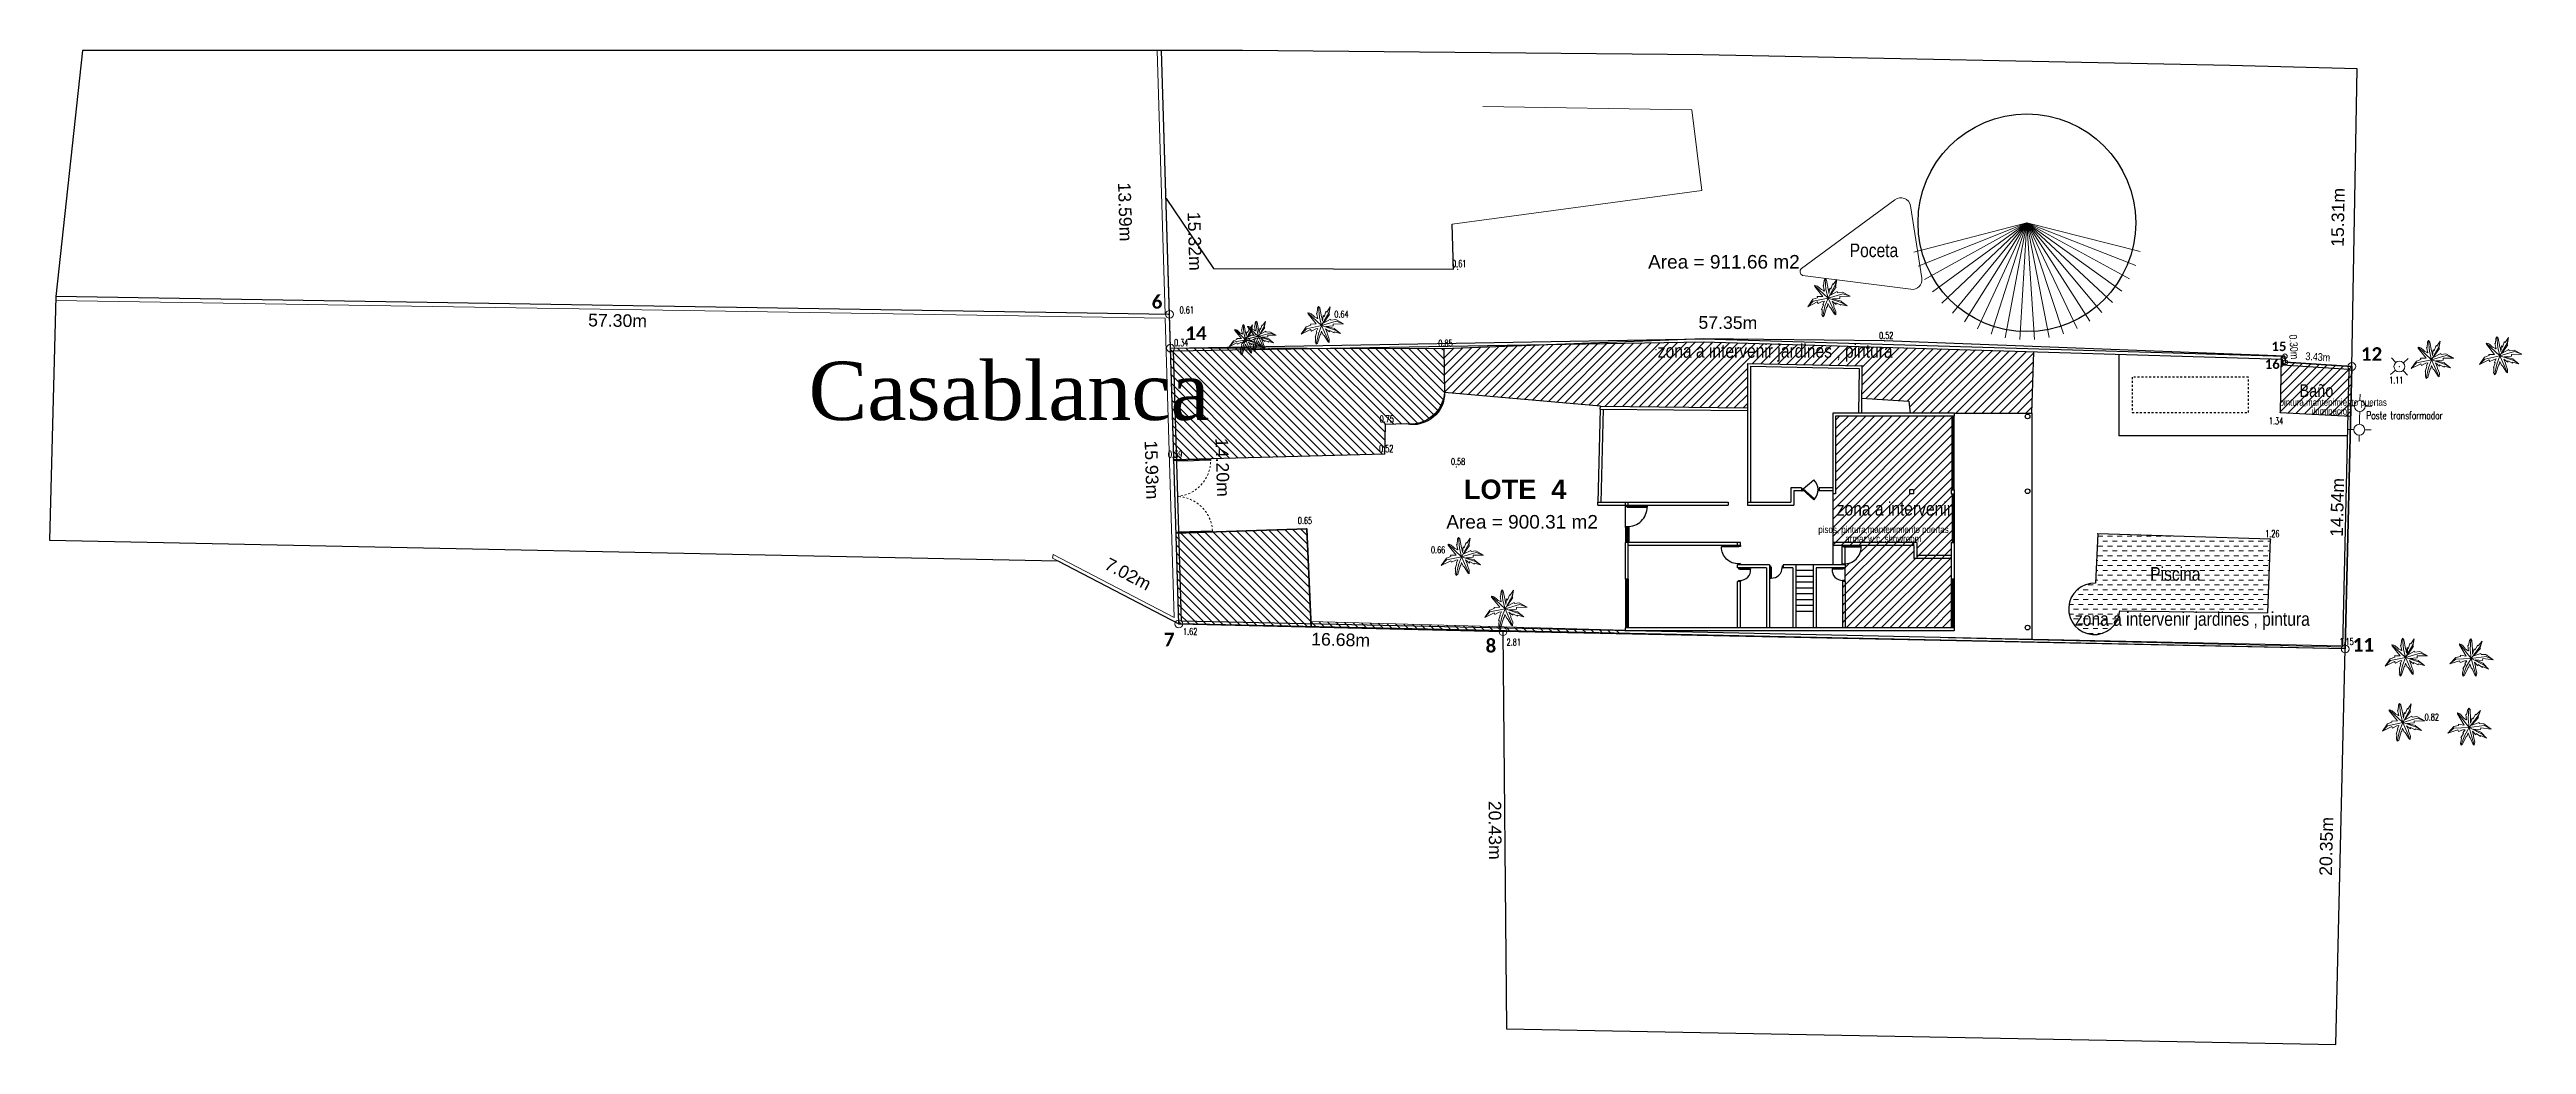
# Model space of a CAD drawing. Header units: millimetres. Extents: x 2366 to 2652, y 1504 to 1714.
# Drawn here: x 2524.6 to 2652.1, y 1662.6 to 1713.8 of the extents above; entities that cross this region are included whole.
import ezdxf
from ezdxf.enums import TextEntityAlignment as Align

# ---------------------------------------------------------------- set-up
doc = ezdxf.new("R2010")
doc.units = ezdxf.units.MM
doc.header["$LTSCALE"] = 0.02
doc.linetypes.add('DOTW3', pattern=[0.0625, 0, -0.0625])
doc.linetypes.add('HIDDEN', pattern=[0.375, 0.25, -0.125])
for name, color, linetype in [('5-PRO', 3, 'DOTW3'), ('5-PYV', 4, 'Continuous'), ('A_COTAS', 7, 'Continuous'), ('A_MURO', 5, 'Continuous'), ('A_PISO', 33, 'Continuous'), ('A_VENTANAS', 6, 'Continuous'), ('A_zonas a intevenir', 40, 'Continuous'), ('AMB', 4, 'Continuous')]:
    doc.layers.add(name, color=color, linetype=linetype)
for name, color, linetype, lineweight in [('ANDEN', 7, 'Continuous', 20), ('ARBOL', 94, 'Continuous', 15), ('DIVISION', 10, 'Continuous', 30), ('FOR', 7, 'Continuous', 13), ('HATCH', 8, 'Continuous', 5), ('LOCALIZACION', 7, 'Continuous', 9), ('MOJON', 160, 'Continuous', 13), ('MURO', 7, 'Continuous', 13), ('NIVEL', 26, 'Continuous', 15), ('PARAMENTO', 7, 'Continuous', 30), ('PUERTA', 30, 'Continuous', 5), ('SP', 134, 'Continuous', 9), ('TEX-LIN', 7, 'Continuous', 13), ('TEXTO', 7, 'Continuous', 13)]:
    doc.layers.add(name, color=color, linetype=linetype, lineweight=lineweight)
doc.styles.add('AN', font='ARIALN.TTF')
doc.styles.add('ARIAL', font='arial.ttf')
doc.styles.add('logo2', font='swissbo.ttf')
doc.styles.add('PR', font='panroman.ttf', dxfattribs={"width": 1.05})
doc.styles.add('S', font='SIMPLEX.shx', dxfattribs={"width": 0.7})
doc.styles.add('TNR', font='times.ttf')
doc.dimstyles.new('LIN', dxfattribs={"dimtxt": 0.65, "dimasz": 0.18, "dimexe": 0.18, "dimexo": 0.0625, "dimgap": 0.09, "dimtad": 0, "dimzin": 0, "dimdsep": 46, "dimtxsty": 'ARIAL', "dimcen": 0.09, "dimse1": 1, "dimse2": 1, "dimsd1": 1, "dimsd2": 1, "dimclrt": 7, "dimaunit": 1, "dimadec": 0, "dimazin": 0, "dimtfac": 1, "dimtofl": 0, "dimtmove": 0, "dimatfit": 3, "dimfxl": 1, "dimtolj": 1, "dimtzin": 0, "dimarcsym": 0})
pattern_1 = [(315, (2586.01436, 1713.72097), (0.212132, 0.212132), [])]

msp = doc.modelspace()

# ---------------------------------------------------------------- texts
at = {"layer": 'LOCALIZACION', "style": 'TNR'}
msp.add_text('Casablanca', height=3, dxfattribs=at).set_placement((2574.002, 1694.707), align=Align.CENTER)
at = {"layer": 'MOJON', "attachment_point": 1, "style": 'PR'}
for s, insert, char_height, width in [('{\\fCalibri|b1|i0|c0|p34;6}', (2581.339, 1701.135), 0.7, 1.61167), ('{\\fCalibri|b1|i0|c0|p34;14}', (2583.069, 1699.517), 0.7, 1.61167), ('{\\fCalibri|b1|i0|c0|p34;15}', (2638.948, 1698.74), 0.49, 1.12817), ('{\\fCalibri|b1|i0|c0|p34;16}', (2638.606, 1697.825), 0.49, 1.12817), ('{\\fCalibri|b1|i0|c0|p34;12}', (2643.548, 1698.45), 0.7, 1.61167), ('{\\fCalibri|b1|i0|c0|p34;7}', (2581.965, 1683.763), 0.7, 1.61167), ('{\\fCalibri|b1|i0|c0|p34;8}', (2598.514, 1683.445), 0.7, 1.61167), ('{\\fCalibri|b1|i0|c0|p34;11}', (2643.125, 1683.489), 0.7, 1.61167)]:
    msp.add_mtext(s, dxfattribs=dict(at, insert=insert, char_height=char_height, width=width))
at = {"layer": 'NIVEL', "style": 'S', "width": 0.7}
for s, p in [('0.61', (2597.16, 1702.57, 0.61)), ('0.61', (2583.143, 1700.189, 0.61)), ('0.64', (2591.104, 1699.974, 0.64)), ('0.34', (2582.857, 1698.511, 0.34)), ('0.85', (2596.454, 1698.48, 0.85)), ('0.52', (2619.127, 1698.879, 0.52)), ('1.11', (2645.366, 1696.579, 1.11)), ('0.75', (2593.429, 1694.586, 0.75)), ('1.34', (2639.179, 1694.483, 1.34)), ('0.39', (2582.544, 1692.761, 0.39)), ('0.52', (2593.405, 1693.055, 0.52)), ('0.58', (2597.097, 1692.395, 0.58)), ('0.58', (2597.097, 1692.395, 0.58)), ('0.65', (2589.223, 1689.357, 0.58)), ('1.26', (2638.989, 1688.681, 1.26)), ('0.66', (2596.072, 1687.848, 0.66)), ('1.62', (2583.319, 1683.65, 1.62)), ('2.81', (2599.964, 1683.099, 2.81)), ('1.15', (2642.81, 1683.132, 1.15)), ('1', (2645.93, 1682.593, 1)), ('0.82', (2647.195, 1679.247, 0.82))]:
    msp.add_text(s, height=0.35, dxfattribs=at).set_placement(p, align=Align.CENTER)
at = {"layer": 'SP', "color": 7, "style": 'S', "width": 0.7}
msp.add_text('Poste transformador', height=0.4, dxfattribs=at).set_placement((2643.829, 1694.743))
at = {"layer": 'TEX-LIN', "char_height": 0.7, "width": 8.03522, "attachment_point": 1, "style": 'ARIAL'}
for s, insert in [('Area = 911.66 m2', (2606.876, 1703.194)), ('Area = 900.31 m2', (2596.495, 1689.818))]:
    msp.add_mtext(s, dxfattribs=dict(at, insert=insert))
at = {"layer": 'TEX-LIN', "color": 7, "insert": (2640.098, 1698.468), "char_height": 0.4, "attachment_point": 5, "rotation": 274.34892, "style": 'AN'}
msp.add_mtext('\\A1;0.30m', dxfattribs=at)
at = {"layer": 'TEXTO', "style": 'AN'}
for s, height, p in [('Poceta', 0.7, (2618.496, 1703.085)), ('zona a intervenir jardines , pintura', 0.7, (2613.415, 1697.91)), ('Baño', 0.65, (2641.258, 1695.889)), (' pintura,mantenimiento puertas', 0.35685, (2642.064, 1695.438)), ('iluminación', 0.35685, (2642.041, 1694.983)), ('zona a intervenir', 0.7, (2619.545, 1689.791)), ('pisos, pintura,mantenimiento puertas', 0.35685, (2618.983, 1688.894)), ('armar w.c. showroom', 0.35685, (2618.974, 1688.423)), ('Piscina', 0.7, (2634, 1686.439)), ('zona a intervenir jardines , pintura', 0.7, (2634.877, 1684.119))]:
    msp.add_text(s, height=height, dxfattribs=at).set_placement(p, align=Align.CENTER)
at = {"layer": 'TEXTO', "lineweight": 30, "style": 'logo2'}
msp.add_text('LOTE  4', height=1, dxfattribs=at).set_placement((2600.037, 1690.641), align=Align.CENTER)

# ---------------------------------------------------------------- blocks, each defined once
blk = doc.blocks.new('PLUZ')
at = {"layer": 'SP'}
for p, q in [((-0.3, 0), (-0.61, 0)), ((0, 0.3), (0, 0.61)), ((0.3, 0), (0.61, 0)), ((0, -0.3), (0, -0.61))]:
    blk.add_line(p, q, dxfattribs=at)
blk.add_circle((0, 0), 0.279, dxfattribs=at)
blk = doc.blocks.new('PALMA')
at = {"layer": 'ARBOL'}
for p, q in [((-1.53, 0.54), (-0.89, 0.69)), ((-0.97, 0.58), (-1.53, 0.54)), ((-0.79, 0.33), (-1.53, 0.54)), ((0, 0), (-0.97, 0.58)), ((-0.89, 0.69), (-0.57, 0.55)), ((-0.82, 0.2), (-0.79, 0.33)), ((-0.49, 0.11), (-0.82, 0.2)), ((-0.59, -0.07), (-0.35, 0.02)), ((0, 0), (-0.58, -0.28)), ((-0.57, 0.55), (-0.52, 0.63)), ((-0.52, 0.63), (-0.21, 0.35)), ((-0.35, 0.02), (-0.49, 0.11)), ((0, 0), (-0.43, -1.29)), ((-0.21, 0.35), (-0.15, 1.3)), ((-0.15, 1.3), (-0.11, 1.36)), ((0, 0), (-0.11, 1.36)), ((-0.11, 1.36), (-0.03, 1.26)), ((-0.03, 1.26), (0.01, 1.16)), ((0, 0), (0.3, 0.57)), ((0, 0), (1.02, 0.34)), ((0, 0), (1, -0.49)), ((0, 0), (0.52, -0.94)), ((0.01, 1.16), (0.04, 0.92)), ((0.04, 0.92), (0.05, 0.79)), ((0.05, 0.79), (0.11, 0.67)), ((0.11, 0.67), (0.13, 0.58)), ((0.13, 0.58), (0.15, 0.58)), ((0.15, 0.58), (0.34, 0.92)), ((0.44, 0.46), (0.26, 0.2)), ((0.26, 0.2), (0.58, 0.46)), ((0.28, 0.06), (0.26, 0.04)), ((0.26, 0.04), (0.81, -0.1)), ((0.98, 0.22), (0.28, 0.06)), ((0.3, 0.57), (0.78, 1.2)), ((0.34, 0.92), (0.37, 0.9)), ((0.37, 0.9), (0.65, 1.15)), ((0.79, 1.05), (0.44, 0.48)), ((0.44, 0.48), (0.44, 0.46)), ((0.58, 0.35), (0.92, 0.53)), ((0.58, 0.46), (0.58, 0.35)), ((0.65, 1.15), (0.78, 1.2)), ((0.78, 1.2), (0.79, 1.05)), ((0.92, 0.53), (0.95, 0.54)), ((0.95, 0.48), (1.39, 0.58)), ((1.39, 0.58), (0.95, 0.25)), ((0.95, 0.54), (0.95, 0.48)), ((0.95, 0.25), (0.98, 0.22)), ((1.02, 0.34), (1.39, 0.58)), ((-0.58, -0.28), (-1.23, -0.74)), ((-1.23, -0.74), (-1.16, -0.58)), ((-1.08, -0.75), (-1.23, -0.74)), ((-1.16, -0.58), (-1.11, -0.54)), ((-1.11, -0.54), (-0.91, -0.34)), ((-0.55, -0.43), (-1.08, -0.75)), ((-0.93, -0.3), (-0.59, -0.13)), ((-0.9, -0.31), (-0.93, -0.3)), ((-0.91, -0.34), (-0.9, -0.31)), ((-0.59, -0.13), (-0.59, -0.07)), ((-0.47, -0.42), (-0.55, -0.43)), ((-0.29, -0.29), (-0.47, -0.42)), ((-0.46, -1.2), (-0.36, -0.67)), ((-0.43, -1.29), (-0.46, -1.2)), ((-0.25, -1.11), (-0.43, -1.29)), ((-0.37, -0.58), (-0.29, -0.29)), ((-0.36, -0.67), (-0.37, -0.58)), ((-0.12, -0.76), (-0.25, -1.11)), ((-0.05, -0.67), (-0.12, -0.76)), ((0.05, -0.36), (-0.05, -0.67)), ((0.11, -0.73), (0.05, -0.36)), ((0.18, -0.65), (0.11, -0.73)), ((0.61, -0.59), (0.18, -0.26)), ((0.18, -0.26), (0.57, -0.82)), ((0.32, -1.02), (0.18, -0.65)), ((0.36, -0.96), (0.32, -1.02)), ((0.63, -1.37), (0.36, -0.96)), ((0.52, -0.94), (0.63, -1.37)), ((0.57, -0.82), (0.53, -0.82)), ((0.53, -0.82), (0.63, -1.37)), ((0.7, -0.49), (0.61, -0.59)), ((1.28, -1), (0.7, -0.49)), ((0.81, -0.1), (0.77, -0.18)), ((0.77, -0.18), (1.06, -0.38)), ((1, -0.49), (1.28, -1)), ((1.06, -0.38), (1.28, -1))]:
    blk.add_line(p, q, dxfattribs=at)
blk = doc.blocks.new('*D28')
at = {"layer": 'Defpoints', "color": 0}
for p in [(2524.96, 1701.06), (2582.26, 1700.14), (2582.24, 1699.36)]:
    blk.add_point(p, dxfattribs=at)
at = {"layer": 'TEX-LIN', "color": 7, "insert": (2553.86, 1699.82), "char_height": 0.65, "attachment_point": 5, "rotation": 359.0827, "style": 'ARIAL'}
blk.add_mtext('\\A1;57.30m', dxfattribs=at)
blk = doc.blocks.new('*D29')
at = {"layer": 'Defpoints', "color": 0}
for p in [(2581.85, 1713.72), (2580.13, 1700.08), (2582.26, 1700.14)]:
    blk.add_point(p, dxfattribs=at)
at = {"layer": 'TEX-LIN', "color": 7, "insert": (2579.97, 1705.41), "char_height": 0.65, "attachment_point": 5, "rotation": 271.7169, "style": 'ARIAL'}
blk.add_mtext('\\A1;13.59m', dxfattribs=at)
blk = doc.blocks.new('*D24')
at = {"layer": 'Defpoints', "color": 0}
for p in [(2576.51, 1687.46), (2583.23, 1685.16), (2582.73, 1684.21)]:
    blk.add_point(p, dxfattribs=at)
at = {"layer": 'TEX-LIN', "color": 7, "insert": (2580.12, 1686.78), "char_height": 0.65, "attachment_point": 5, "rotation": 332.4202, "style": 'ARIAL'}
blk.add_mtext('\\A1;7.02m', dxfattribs=at)
blk = doc.blocks.new('*D25')
at = {"layer": 'Defpoints', "color": 0}
for p in [(2582.73, 1684.21), (2599.41, 1683.82), (2599.4, 1683.2)]:
    blk.add_point(p, dxfattribs=at)
at = {"layer": 'TEX-LIN', "color": 7, "insert": (2591.06, 1683.4), "char_height": 0.65, "attachment_point": 5, "rotation": 358.65, "style": 'ARIAL'}
blk.add_mtext('\\A1;16.68m', dxfattribs=at)
blk = doc.blocks.new('*D26')
at = {"layer": 'Defpoints', "color": 0}
for p in [(2599.41, 1683.82), (2599.1, 1663.38), (2599.6, 1663.39)]:
    blk.add_point(p, dxfattribs=at)
at = {"layer": 'TEX-LIN', "color": 7, "insert": (2599, 1673.6), "char_height": 0.65, "attachment_point": 5, "rotation": 270.5216, "style": 'ARIAL'}
blk.add_mtext('\\A1;20.43m', dxfattribs=at)
blk = doc.blocks.new('*D30')
at = {"layer": 'Defpoints', "color": 0}
for p in [(2642.01, 1682.94), (2642.74, 1682.93), (2642.26, 1662.58)]:
    blk.add_point(p, dxfattribs=at)
at = {"layer": 'TEX-LIN', "color": 7, "insert": (2641.77, 1672.77), "char_height": 0.65, "attachment_point": 5, "rotation": 88.6559, "style": 'ARIAL'}
blk.add_mtext('\\A1;20.35m', dxfattribs=at)
blk = doc.blocks.new('*D31')
at = {"layer": 'Defpoints', "color": 0}
for p in [(2642.5, 1697.47), (2643.08, 1697.46), (2642.74, 1682.93)]:
    blk.add_point(p, dxfattribs=at)
at = {"layer": 'TEX-LIN', "color": 7, "insert": (2642.33, 1690.21), "char_height": 0.65, "attachment_point": 5, "rotation": 88.6559, "style": 'ARIAL'}
blk.add_mtext('\\A1;14.54m', dxfattribs=at)
blk = doc.blocks.new('*D32')
at = {"layer": 'Defpoints', "color": 0}
for p in [(2639.66, 1697.68), (2643.08, 1697.46), (2643.11, 1697.84)]:
    blk.add_point(p, dxfattribs=at)
at = {"layer": 'TEX-LIN', "color": 7, "insert": (2641.33, 1697.95), "char_height": 0.4, "attachment_point": 5, "rotation": 356.3124, "style": 'AN'}
blk.add_mtext('\\A1;3.43m', dxfattribs=at)
blk = doc.blocks.new('*D33')
at = {"layer": 'Defpoints', "color": 0}
for p in [(2639.65, 1699.5), (2582.31, 1698.4), (2639.64, 1697.98)]:
    blk.add_point(p, dxfattribs=at)
at = {"layer": 'TEX-LIN', "color": 7, "insert": (2610.98, 1699.71), "char_height": 0.65, "attachment_point": 5, "rotation": 359.5774, "style": 'ARIAL'}
blk.add_mtext('\\A1;57.35m', dxfattribs=at)
blk = doc.blocks.new('*D34')
at = {"layer": 'Defpoints', "color": 0}
for p in [(2582.31, 1698.4), (2584.79, 1698.48), (2582.73, 1684.21)]:
    blk.add_point(p, dxfattribs=at)
at = {"layer": 'TEX-LIN', "color": 7, "insert": (2584.98, 1692.27), "char_height": 0.65, "attachment_point": 5, "rotation": 271.7169, "style": 'ARIAL'}
blk.add_mtext('\\A1;14.20m', dxfattribs=at)
blk = doc.blocks.new('*D35')
at = {"layer": 'Defpoints', "color": 0}
for p in [(2581.85, 1713.72), (2583.26, 1713.76), (2582.31, 1698.4)]:
    blk.add_point(p, dxfattribs=at)
at = {"layer": 'TEX-LIN', "color": 7, "insert": (2583.55, 1703.9), "char_height": 0.65, "attachment_point": 5, "rotation": 271.7169, "style": 'ARIAL'}
blk.add_mtext('\\A1;15.32m', dxfattribs=at)
blk = doc.blocks.new('*D23')
at = {"layer": 'Defpoints', "color": 0}
for p in [(2643.36, 1712.77), (2642.23, 1697.47), (2643.08, 1697.46)]:
    blk.add_point(p, dxfattribs=at)
at = {"layer": 'TEX-LIN', "color": 7, "insert": (2642.37, 1705.13), "char_height": 0.65, "attachment_point": 5, "rotation": 88.9676, "style": 'ARIAL'}
blk.add_mtext('\\A1;15.31m', dxfattribs=at)
blk = doc.blocks.new('PUERTA2')
at = {"layer": 'PUERTA'}
for p, q in [((0.02, 0.05), (0.02, 0.999)), ((0.02, 0.999), (0.04, 0.999)), ((0.04, 0.05), (0.04, 0.999)), ((1.993, 0.999), (1.973, 0.999)), ((1.973, 0.05), (1.973, 0.999)), ((1.993, 0.05), (1.993, 0.999)), ((0, 0.1), (0, 0)), ((0.02, 0.1), (0, 0.1)), ((0.02, 0), (0, 0)), ((0.02, 0.1), (0.02, 0)), ((0.02, 0.05), (0.04, 0.05)), ((1.993, 0.05), (1.973, 0.05)), ((1.993, 0.1), (2.013, 0.1)), ((1.993, 0.1), (1.993, 0)), ((1.993, 0), (2.013, 0)), ((2.013, 0.1), (2.013, 0))]:
    blk.add_line(p, q, dxfattribs=at)
at = {"layer": 'PUERTA', "linetype": 'HIDDEN'}
for centre, start, end in [((0.011, 0.003), 2.71829, 88.31439), ((2.002, 0.003), 91.68561, 177.28171)]:
    blk.add_arc(centre, 0.997, start, end, dxfattribs=at)
blk = doc.blocks.new('*D27')
at = {"layer": 'Defpoints', "color": 0}
for p in [(2581.1, 1700.1), (2582.26, 1700.14), (2582.73, 1684.21)]:
    blk.add_point(p, dxfattribs=at)
at = {"layer": 'TEX-LIN', "color": 7, "insert": (2581.34, 1692.14), "char_height": 0.65, "attachment_point": 5, "rotation": 271.7169, "style": 'ARIAL'}
blk.add_mtext('\\A1;15.93m', dxfattribs=at)
blk = doc.blocks.new('P-gir-9')
at = {"layer": '5-PRO', "color": 7, "linetype": 'Continuous'}
blk.add_line((-0.11, 0.09), (-0.56, 0.63), dxfattribs=at)
blk.add_arc((-0.05, 0.16), 0.692, 46.9183, 137.0793, dxfattribs=at)
at = {"layer": '5-PYV'}
for p, q in [((-0.11, 0.09), (0.42, 0.67)), ((-0.11, 0.09), (-0.07, 0.05)), ((-0.07, 0.05), (0.46, 0.63)), ((0.42, 0.67), (0.46, 0.63))]:
    blk.add_line(p, q, dxfattribs=at)
for points in [[(0, 0.9), (0, 0.85), (-0.1, 0.85), (-0.1, 0.9)], [(0, 0), (0, 0.05), (-0.1, 0.05), (-0.1, 0)]]:
    blk.add_lwpolyline(points, dxfattribs=at)
blk = doc.blocks.new('P1d')
at = {"layer": 'AMB'}
for p, q in [((0, 0.15), (0.05, 0.15)), ((0, 0), (0.05, 0)), ((0.05, 0), (0.05, 0.15)), ((0.95, 0), (0.95, 0.15)), ((0.95, 0.15), (1, 0.15)), ((0.95, 0), (1, 0))]:
    blk.add_line(p, q, dxfattribs=at)
at = {"layer": 'AMB', "color": 6}
for p, q in [((0.05, 0.075), (0.05, 0.975)), ((0.05, 0.975), (0.08, 0.975)), ((0.08, 0.075), (0.05, 0.075)), ((0.08, 0.075), (0.08, 0.975))]:
    blk.add_line(p, q, dxfattribs=at)
at = {"layer": 'AMB', "color": 7}
blk.add_arc((0.08, 0.1045), 0.8705, 358.057956, 90, dxfattribs=at)
blk = doc.blocks.new('P07i')
at = {"layer": 'AMB'}
for p, q in [((-0.65, 0.15), (-0.7, 0.15)), ((-0.65, 0.05), (-0.7, 0.05)), ((-0.65, 0.05), (-0.65, 0.15)), ((-0.05, 0.05), (-0.05, 0.15)), ((0, 0.15), (-0.05, 0.15)), ((0, 0.05), (-0.05, 0.05))]:
    blk.add_line(p, q, dxfattribs=at)
at = {"layer": 'AMB', "color": 6}
for p, q in [((-0.08, 0.12), (-0.08, 0.68)), ((-0.05, 0.68), (-0.08, 0.68)), ((-0.08, 0.12), (-0.05, 0.12)), ((-0.05, 0.12), (-0.05, 0.68))]:
    blk.add_line(p, q, dxfattribs=at)
at = {"layer": 'AMB', "color": 7}
blk.add_arc((-0.12, 0.15), 0.53, 85.6594, 182.2945, dxfattribs=at)
blk = doc.blocks.new('P07d')
at = {"layer": 'AMB'}
for p, q in [((0, 0.15), (0.05, 0.15)), ((0, 0.05), (0.05, 0.05)), ((0.05, 0.05), (0.05, 0.15)), ((0.65, 0.15), (0.7, 0.15)), ((0.65, 0.05), (0.65, 0.15)), ((0.65, 0.05), (0.7, 0.05))]:
    blk.add_line(p, q, dxfattribs=at)
at = {"layer": 'AMB', "color": 6}
for p, q in [((0.05, 0.12), (0.05, 0.68)), ((0.05, 0.68), (0.08, 0.68)), ((0.08, 0.12), (0.05, 0.12)), ((0.08, 0.12), (0.08, 0.68))]:
    blk.add_line(p, q, dxfattribs=at)
at = {"layer": 'AMB', "color": 7}
blk.add_arc((0.12, 0.15), 0.53, 357.7055, 94.3406, dxfattribs=at)

# ---------------------------------------------------------------- dimensions: what is measured, and where the dimension line sits
at = {"layer": 'TEX-LIN'}
for base, p1, p2, angle, override, picture, middle in [((2580.127, 1700.075), (2581.848, 1713.721), (2582.255, 1700.139), 271.7169, {"dimpost": 'm'}, '*D29', (2579.967, 1705.406)), ((2583.258, 1713.763), (2582.307, 1698.404), (2581.848, 1713.721), 91.7169, {"dimpost": 'm'}, '*D35', (2583.554, 1703.9)), ((2582.243, 1699.361), (2524.958, 1701.056), (2582.255, 1700.139), 359.08272, {"dimpost": 'm'}, '*D28', (2553.862, 1699.815)), ((2584.793, 1698.479), (2582.733, 1684.213), (2582.307, 1698.404), 91.7169, {"dimpost": 'm'}, '*D34', (2584.979, 1692.274)), ((2643.106, 1697.837), (2639.661, 1697.679), (2643.082, 1697.459), 356.31241, {"dimtxt": 0.4, "dimpost": 'm', "dimtxsty": 'AN'}, '*D32', (2641.329, 1697.951))]:
    dim = msp.add_linear_dim(base=base, p1=p1, p2=p2, angle=angle, dimstyle='LIN', override=override, dxfattribs=at)
    dim.commit()
    dim.dimension.update_dxf_attribs({"geometry": picture, "text_midpoint": middle, "dimtype": 161})
for p1, p2, distance, picture, middle in [((2643.358, 1712.767), (2643.082, 1697.459), -0.85, '*D23', (2642.371, 1705.128)), ((2582.733, 1684.213), (2582.255, 1700.139), 1.156, '*D27', (2581.339, 1692.141)), ((2642.741, 1682.926), (2643.082, 1697.459), 0.584, '*D31', (2642.327, 1690.206)), ((2576.511, 1687.463), (2582.733, 1684.213), 1.067, '*D24', (2580.116, 1686.784)), ((2582.733, 1684.213), (2599.411, 1683.82), -0.618, '*D25', (2591.057, 1683.398)), ((2599.411, 1683.82), (2599.597, 1663.389), -0.502, '*D26', (2599.003, 1673.6)), ((2642.264, 1662.581), (2642.741, 1682.926), 0.731, '*D30', (2641.771, 1672.771))]:
    dim = msp.add_aligned_dim(p1=p1, p2=p2, distance=distance, dimstyle='LIN', override={"dimpost": 'm'}, dxfattribs=at)
    dim.commit()
    dim.dimension.update_dxf_attribs({"geometry": picture, "text_midpoint": middle})
dim = msp.add_aligned_dim(p1=(2582.307, 1698.404), p2=(2639.638, 1697.981), distance=1.518, text='57.35m', dimstyle='LIN', override={"dimpost": 'm'}, dxfattribs=at)
dim.commit()
dim.dimension.update_dxf_attribs({"geometry": '*D33', "text_midpoint": (2610.984, 1699.711)})

# ---------------------------------------------------------------- hatches: boundary and pattern name
at = {"layer": 'A_zonas a intevenir'}
h = msp.add_hatch(dxfattribs=at)
h.set_pattern_fill('ANSI31', color=256, scale=0.1, style=0)
h.paths.add_polyline_path([(2611.989, 1697.62), (2617.88, 1697.499), (2617.861, 1695.827), (2620.298, 1695.675), (2620.353, 1695.055), (2622.622, 1695.055), (2626.622, 1695.055), (2626.717, 1698.218), (2609.722, 1698.728), (2602.415, 1698.602), (2596.37, 1698.373), (2596.409, 1696.137, -0.0032409), (2596.409, 1696.116), (2604.421, 1695.416), (2611.989, 1695.336)])
h = msp.add_hatch(dxfattribs=at)
h.set_pattern_fill('ANSI31', color=256, scale=0.1, style=0)
h.paths.add_polyline_path([(2643.082, 1697.459), (2639.661, 1697.679), (2639.638, 1697.981), (2639.441, 1697.989), (2639.391, 1695.096), (2643.022, 1694.897)])
h = msp.add_hatch(dxfattribs=at)
h.set_pattern_fill('ANSI31', color=256, scale=0.1, style=0)
h.paths.add_polyline_path([(2622.522, 1694.905), (2616.522, 1694.905), (2616.522, 1690.905), (2616.372, 1690.905), (2616.372, 1688.405), (2620.702, 1688.405), (2620.702, 1687.735), (2622.472, 1687.735), (2622.472, 1688.405), (2622.522, 1688.405), (2622.522, 1690.905), (2622.472, 1690.905), (2622.472, 1691.105), (2622.522, 1691.105)])
h.paths.add_polyline_path([(2620.322, 1691.105), (2620.522, 1691.105), (2620.522, 1690.905), (2620.322, 1690.905)], flags=17)
h = msp.add_hatch(dxfattribs=at)
h.set_pattern_fill('ANSI31', color=256, scale=0.1, style=0)
h.paths.add_polyline_path([(2617.022, 1686.405), (2616.872, 1686.405), (2616.872, 1684.015), (2617.022, 1684.015)])
h.paths.add_polyline_path([(2620.552, 1688.405), (2616.372, 1688.405), (2616.372, 1688.255), (2620.552, 1688.255)])
h.paths.add_polyline_path([(2622.472, 1687.735), (2620.702, 1687.735), (2620.702, 1687.585), (2622.472, 1687.585)])
h = msp.add_hatch(dxfattribs=at)
h.set_pattern_fill('ANSI31', color=256, scale=0.1, style=0)
edge = h.paths.add_edge_path()
edge.add_line((2617.022, 1687.255), (2617.022, 1684.015))
edge.add_line((2617.022, 1684.015), (2622.472, 1684.015))
edge.add_line((2622.472, 1684.015), (2622.472, 1687.585))
edge.add_line((2622.472, 1687.585), (2620.552, 1687.585))
edge.add_line((2620.552, 1687.585), (2620.552, 1688.255))
edge.add_line((2620.552, 1688.255), (2617.017, 1688.255))
edge.add_line((2617.017, 1688.255), (2617.017, 1688.205))
edge.add_line((2617.017, 1688.205), (2617.842, 1688.205))
edge.add_line((2617.842, 1688.205), (2617.842, 1688.175))
edge.add_arc((2616.971, 1688.175), 0.871, 273.31104, 360, ccw=False)
edge.add_line((2617.021, 1687.306), (2617.022, 1687.255))
at = {"layer": 'HATCH'}
h = msp.add_hatch(dxfattribs=at)
h.set_pattern_fill('_USER', color=256, scale=0.3, angle=357.50614, style=0, pattern_type=0)
h.set_pattern_definition(pattern_1)
h.paths.add_polyline_path([(2596.409, 1696.137), (2596.37, 1698.373), (2582.307, 1698.404), (2582.48, 1692.655), (2593.321, 1692.948), (2593.345, 1694.479), (2594.44, 1694.501, 0.4214916)])
h = msp.add_hatch(dxfattribs=at)
h.set_pattern_fill('_USER', color=256, scale=0.3, angle=357.50614, style=0, pattern_type=0)
h.set_pattern_definition(pattern_1)
h.paths.add_polyline_path([(2589.314, 1689.109), (2582.593, 1688.88), (2582.593, 1688.88), (2582.733, 1684.213), (2599.411, 1683.82), (2605.71, 1683.69), (2605.704, 1683.889), (2589.526, 1684.34)])
h = msp.add_hatch(dxfattribs=at)
h.set_pattern_fill('DASH', color=140, scale=2, angle=42.50614, style=0)
h.set_pattern_definition([(360, (2586.01436, 1713.72097), (0.25, 0.25), [0.25, -0.25])])
h.paths.add_polyline_path([(2638.904, 1688.574), (2630.007, 1688.848), (2629.899, 1686.304, 2.3662321), (2631.144, 1684.88), (2638.755, 1684.779)])

# ---------------------------------------------------------------- linework, layer by layer
at = {"layer": '5-PRO'}
msp.add_lwpolyline([(2631.78, 1695.09), (2637.757, 1695.09), (2637.757, 1696.914), (2631.78, 1696.914)], close=True, dxfattribs=at)
at = {"layer": 'A_COTAS'}
for p, q in [((2626.622, 1695.055), (2626.717, 1698.218)), ((2604.421, 1695.416), (2596.407, 1696.116))]:
    msp.add_line(p, q, dxfattribs=at)
at = {"layer": 'A_MURO'}
for p, q in [((2611.989, 1697.62), (2617.88, 1697.499)), ((2611.989, 1697.62), (2611.989, 1690.322)), ((2612.139, 1697.467), (2617.728, 1697.352)), ((2612.139, 1697.467), (2612.139, 1690.472)), ((2617.728, 1697.352), (2617.702, 1695.055)), ((2617.88, 1697.499), (2617.852, 1695.055)), ((2604.418, 1695.266), (2604.421, 1695.416)), ((2604.418, 1695.266), (2611.982, 1695.186)), ((2604.421, 1695.416), (2611.984, 1695.336)), ((2622.622, 1695.055), (2616.372, 1695.055)), ((2616.372, 1695.055), (2616.372, 1690.905)), ((2622.622, 1694.905), (2616.522, 1694.905)), ((2616.522, 1694.905), (2616.522, 1690.905)), ((2617.861, 1695.827), (2620.298, 1695.675)), ((2620.298, 1695.675), (2620.353, 1695.055)), ((2622.622, 1695.055), (2622.622, 1694.905)), ((2614.222, 1691.213), (2614.222, 1690.472)), ((2614.772, 1691.213), (2614.222, 1691.213)), ((2614.372, 1691.063), (2614.372, 1690.322)), ((2614.772, 1691.063), (2614.372, 1691.063)), ((2614.772, 1691.213), (2614.772, 1691.063)), ((2615.672, 1691.213), (2615.672, 1691.063)), ((2616.372, 1691.213), (2615.672, 1691.213)), ((2616.372, 1691.063), (2615.672, 1691.063)), ((2620.522, 1691.105), (2620.322, 1691.105)), ((2620.322, 1691.105), (2620.322, 1690.905)), ((2620.522, 1691.105), (2620.522, 1690.905)), ((2622.472, 1691.105), (2622.472, 1690.905)), ((2622.472, 1691.105), (2622.622, 1691.105)), ((2622.622, 1691.105), (2622.622, 1690.905)), ((2604.291, 1690.322), (2604.295, 1690.472)), ((2604.291, 1690.472), (2610.989, 1690.472)), ((2604.291, 1690.322), (2610.989, 1690.322)), ((2605.705, 1690.322), (2605.705, 1690.489)), ((2605.855, 1690.322), (2605.855, 1690.489)), ((2610.989, 1690.472), (2610.989, 1690.322)), ((2611.989, 1690.472), (2614.222, 1690.472)), ((2611.989, 1690.322), (2614.372, 1690.322)), ((2616.522, 1690.905), (2616.372, 1690.905)), ((2620.522, 1690.905), (2620.322, 1690.905)), ((2622.472, 1690.905), (2622.622, 1690.905)), ((2605.705, 1689.169), (2605.878, 1689.169)), ((2611.622, 1688.405), (2605.705, 1688.405)), ((2605.705, 1686.515), (2605.705, 1688.405)), ((2605.855, 1686.515), (2605.855, 1688.405)), ((2611.622, 1688.255), (2605.855, 1688.255)), ((2611.472, 1688.255), (2611.472, 1688.405)), ((2613.122, 1687.255), (2611.472, 1687.255)), ((2611.472, 1687.105), (2611.472, 1687.255)), ((2611.622, 1688.255), (2611.622, 1688.405)), ((2613.122, 1687.255), (2613.122, 1684.915)), ((2614.472, 1687.255), (2613.822, 1687.255)), ((2613.822, 1687.255), (2613.822, 1687.105)), ((2614.472, 1687.255), (2614.472, 1684.015)), ((2617.022, 1687.255), (2615.372, 1687.255)), ((2615.372, 1687.255), (2615.372, 1684.015)), ((2620.702, 1688.405), (2616.372, 1688.405)), ((2616.372, 1688.405), (2616.372, 1688.255)), ((2620.552, 1688.255), (2616.372, 1688.255)), ((2617.022, 1687.255), (2617.022, 1687.105)), ((2620.552, 1688.255), (2620.552, 1687.585)), ((2622.472, 1687.585), (2620.552, 1687.585)), ((2620.702, 1688.405), (2620.702, 1687.735)), ((2622.472, 1687.735), (2620.702, 1687.735)), ((2622.472, 1688.405), (2622.472, 1687.735)), ((2622.472, 1688.405), (2622.622, 1688.405)), ((2622.472, 1687.585), (2622.472, 1686.515)), ((2622.622, 1688.405), (2622.622, 1686.515)), ((2605.855, 1686.515), (2605.705, 1686.515)), ((2612.972, 1687.105), (2611.472, 1687.105)), ((2611.622, 1686.405), (2611.472, 1686.405)), ((2611.472, 1684.015), (2611.472, 1686.405)), ((2611.622, 1684.015), (2611.622, 1686.405)), ((2612.972, 1687.105), (2612.972, 1684.015)), ((2614.322, 1687.105), (2613.822, 1687.105)), ((2614.322, 1687.105), (2614.322, 1684.015)), ((2617.022, 1687.105), (2615.522, 1687.105)), ((2615.522, 1687.105), (2615.522, 1684.015)), ((2617.022, 1686.405), (2616.872, 1686.405)), ((2616.872, 1686.405), (2616.872, 1684.015)), ((2617.022, 1686.405), (2617.022, 1684.015)), ((2622.622, 1686.515), (2622.472, 1686.515)), ((2613.122, 1684.915), (2613.122, 1684.015)), ((2622.622, 1684.015), (2605.701, 1684.015)), ((2605.705, 1683.865), (2605.705, 1684.015)), ((2622.622, 1683.865), (2605.705, 1683.865)), ((2605.855, 1683.865), (2605.855, 1683.867)), ((2622.622, 1684.015), (2622.622, 1683.865))]:
    msp.add_line(p, q, dxfattribs=at)
for points in [[(2643.082, 1697.459), (2642.741, 1682.926), (2582.733, 1684.213), (2582.307, 1698.404), (2609.723, 1698.878), (2639.638, 1697.981), (2639.661, 1697.679), (2643.082, 1697.459)], [(2639.441, 1697.989), (2639.391, 1695.096), (2643.022, 1694.897)]]:
    msp.add_lwpolyline(points, dxfattribs=at)
msp.add_lwpolyline([(2642.929, 1697.318), (2642.595, 1683.079), (2582.878, 1684.359), (2582.462, 1698.257), (2609.722, 1698.728), (2639.499, 1697.835), (2639.521, 1697.538)], close=True, dxfattribs=at)
for centre in [(2626.396, 1694.89), (2626.396, 1691.038), (2626.396, 1684.025)]:
    msp.add_circle(centre, 0.12, dxfattribs=at)
at = {"layer": 'A_PISO'}
for p, q in [((2631.09, 1698.087), (2631.09, 1693.884)), ((2622.622, 1695.055), (2626.622, 1695.055)), ((2626.622, 1695.055), (2626.622, 1683.422)), ((2642.848, 1693.884), (2631.09, 1693.884)), ((2605.705, 1689.169), (2605.705, 1690.322)), ((2616.372, 1690.905), (2616.372, 1688.405)), ((2615.372, 1687.255), (2614.472, 1687.255)), ((2616.372, 1688.255), (2616.372, 1687.255)), ((2615.372, 1686.955), (2614.472, 1686.955)), ((2615.372, 1686.655), (2614.472, 1686.655)), ((2615.372, 1686.355), (2614.472, 1686.355)), ((2615.372, 1686.055), (2614.472, 1686.055)), ((2617.022, 1686.405), (2617.022, 1687.105)), ((2615.372, 1685.755), (2614.472, 1685.755)), ((2615.372, 1685.455), (2614.472, 1685.455)), ((2615.372, 1685.155), (2614.472, 1685.155)), ((2615.372, 1684.855), (2614.472, 1684.855))]:
    msp.add_line(p, q, dxfattribs=at)
at = {"layer": 'A_VENTANAS'}
for p, q in [((2604.418, 1695.266), (2604.295, 1690.472)), ((2604.568, 1695.262), (2604.445, 1690.469)), ((2622.522, 1691.105), (2622.522, 1694.905)), ((2622.572, 1691.105), (2622.572, 1694.905)), ((2622.622, 1691.105), (2622.622, 1694.905)), ((2622.522, 1690.905), (2622.522, 1688.405)), ((2622.572, 1690.905), (2622.572, 1688.405)), ((2622.622, 1690.905), (2622.622, 1688.405)), ((2605.705, 1689.169), (2605.705, 1688.405)), ((2605.778, 1689.169), (2605.778, 1688.405)), ((2605.828, 1689.169), (2605.828, 1688.405)), ((2605.878, 1689.169), (2605.878, 1688.405)), ((2605.705, 1686.515), (2605.705, 1684.015)), ((2605.755, 1686.515), (2605.755, 1684.015)), ((2605.805, 1686.515), (2605.805, 1684.015)), ((2605.855, 1686.515), (2605.855, 1684.015)), ((2622.472, 1686.515), (2622.472, 1684.015)), ((2622.522, 1686.515), (2622.522, 1684.015)), ((2622.572, 1686.515), (2622.572, 1684.015)), ((2622.622, 1686.515), (2622.622, 1684.015))]:
    msp.add_line(p, q, dxfattribs=at)
at = {"layer": 'A_zonas a intevenir'}
for p, q in [((2616.867, 1687.255), (2616.867, 1688.255)), ((2617.022, 1687.255), (2617.017, 1688.255)), ((2620.552, 1688.255), (2620.552, 1688.405)), ((2620.702, 1687.735), (2620.702, 1687.585)), ((2622.472, 1687.735), (2622.472, 1687.585))]:
    msp.add_line(p, q, dxfattribs=at)
at = {"layer": 'ANDEN'}
msp.add_lwpolyline([(2614.824, 1702.141), (2620.395, 1701.429, 0.5069391), (2620.962, 1702.002), (2620.37, 1705.721, 0.5694799), (2619.57, 1706.038), (2614.767, 1702.501, 0.5448307)], format="xyb", close=True, dxfattribs=at)
at = {"layer": 'DIVISION'}
for points in [[(2582.733, 1684.213), (2581.848, 1713.721)], [(2582.255, 1700.139), (2524.958, 1701.056)], [(2643.082, 1697.459), (2639.661, 1697.679), (2639.638, 1697.981), (2619.042, 1698.772), (2609.723, 1698.878), (2596.37, 1698.373), (2582.307, 1698.404)], [(2642.741, 1682.926), (2599.411, 1683.82)]]:
    msp.add_lwpolyline(points, dxfattribs=at)
at = {"layer": 'FOR'}
msp.add_lwpolyline([(2582.077, 1706.092), (2584.525, 1702.494), (2596.873, 1702.462), (2596.791, 1704.783), (2609.642, 1706.51), (2609.129, 1710.666), (2598.372, 1710.83)], dxfattribs=at)
msp.add_lwpolyline([(2631.144, 1684.88), (2638.755, 1684.779), (2638.904, 1688.574), (2630.007, 1688.848), (2629.899, 1686.304, 2.3662321), (2631.144, 1684.88, -0.974626)], format="xyb", dxfattribs=at)
msp.add_circle((2626.363, 1704.852), 5.6, dxfattribs=at)
at = {"layer": 'HATCH'}
for points in [[(2626.363, 1704.852), (2620.54, 1703.338)], [(2626.363, 1704.852), (2620.776, 1702.62)], [(2626.363, 1704.852), (2621.1, 1701.938)], [(2626.363, 1704.852), (2621.506, 1701.301)], [(2626.363, 1704.852), (2621.99, 1700.72)], [(2626.363, 1704.852), (2622.542, 1700.205)], [(2626.363, 1704.852), (2623.155, 1699.762)], [(2626.363, 1704.852), (2623.818, 1699.4)], [(2626.363, 1704.852), (2624.522, 1699.124)], [(2626.363, 1704.852), (2625.254, 1698.939)], [(2626.363, 1704.852), (2626.004, 1698.846)], [(2626.363, 1704.852), (2630.762, 1700.747)], [(2626.363, 1704.852), (2630.213, 1700.228)], [(2626.363, 1704.852), (2629.603, 1699.782)], [(2626.363, 1704.852), (2628.942, 1699.416)], [(2626.363, 1704.852), (2628.24, 1699.136)], [(2626.363, 1704.852), (2627.509, 1698.946)], [(2626.363, 1704.852), (2626.76, 1698.849)], [(2626.363, 1704.852), (2632.196, 1703.374)], [(2626.363, 1704.852), (2631.964, 1702.655)], [(2626.363, 1704.852), (2631.645, 1701.97)], [(2626.363, 1704.852), (2631.242, 1701.331)]]:
    msp.add_lwpolyline(points, dxfattribs=at)
at = {"layer": 'LOCALIZACION', "lineweight": 30}
msp.add_lwpolyline([(2524.958, 1701.056), (2524.637, 1688.531), (2576.511, 1687.463), (2582.733, 1684.213), (2599.411, 1683.82), (2599.597, 1663.389), (2642.264, 1662.581), (2643.082, 1697.459), (2643.358, 1712.767), (2636.805, 1712.944), (2609.7, 1713.497), (2586.014, 1713.721), (2526.332, 1713.721)], close=True, dxfattribs=at)
at = {"layer": 'LOCALIZACION'}
for points in [[(2524.958, 1701.056), (2582.255, 1700.139), (2581.848, 1713.721)], [(2582.255, 1700.139), (2582.733, 1684.213)], [(2582.307, 1698.404), (2609.723, 1698.878), (2639.638, 1697.981), (2639.661, 1697.679), (2643.082, 1697.459)], [(2599.411, 1683.82), (2642.741, 1682.926)]]:
    msp.add_lwpolyline(points, dxfattribs=at)
at = {"layer": 'MOJON'}
for centre, radius in [((2582.255, 1700.139), 0.2), ((2582.307, 1698.404), 0.2), ((2639.638, 1697.981), 0.12), ((2639.661, 1697.679), 0.12), ((2643.082, 1697.459), 0.2), ((2582.733, 1684.213), 0.2), ((2599.411, 1683.82), 0.2), ((2642.741, 1682.926), 0.2)]:
    msp.add_circle(centre, radius, dxfattribs=at)
at = {"layer": 'MURO'}
for points in [[(2582.025, 1700.143), (2581.618, 1713.714)], [(2582.031, 1699.943), (2524.955, 1700.856)], [(2576.511, 1687.463), (2576.238, 1687.605), (2576.266, 1687.794), (2582.493, 1684.541), (2582.031, 1699.943)], [(2589.526, 1684.34), (2605.704, 1683.889)], [(2622.322, 1683.501), (2642.743, 1683.025)]]:
    msp.add_lwpolyline(points, dxfattribs=at)
at = {"layer": 'NIVEL'}
for p in [(2584.522, 1702.502, 0.01), (2596.873, 1702.616, 0.03), (2597.076, 1702.463, 0.61), (2582.186, 1700.14, 0.61), (2590.079, 1699.563, 0.64), (2609.723, 1698.878, 0.55), (2619.042, 1698.772, 0.52), (2582.075, 1698.405, 0.34), (2596.37, 1698.373, 0.85), (2607.282, 1698.32, 1.324), (2607.283, 1698.319, 1.32), (2617.88, 1697.499, 1.43), (2645.527, 1697.455, 1.11), (2617.861, 1695.827, 1.44), (2622.622, 1695.055, 1.45), (2639.391, 1695.096, 1.34), (2593.345, 1694.479, 0.75), (2582.459, 1692.654, 0.39), (2593.321, 1692.948, 0.52), (2597.012, 1692.288, 0.58), (2597.012, 1692.288, 0.58), (2597.012, 1692.288, 0.585), (2589.314, 1689.109), (2630.008, 1688.852, 1.28), (2638.904, 1688.574, 1.26), (2597.283, 1687.669, 0.66), (2582.733, 1684.213, 1.62), (2599.411, 1683.82, 2.81), (2622.322, 1683.501, 1.56), (2642.726, 1683.025, 1.15), (2645.846, 1682.487, 1)]:
    msp.add_point(p, dxfattribs=at)
at = {"layer": 'PARAMENTO'}
for p, q in [((2582.077, 1706.092), (2584.525, 1702.494)), ((2596.873, 1702.462), (2596.791, 1704.783)), ((2584.525, 1702.494), (2596.873, 1702.462)), ((2582.593, 1688.88), (2582.593, 1688.88))]:
    msp.add_line(p, q, dxfattribs=at)
for points in [[(2596.37, 1698.373), (2596.409, 1696.137, -0.4214916), (2594.44, 1694.501), (2593.345, 1694.479), (2593.321, 1692.948), (2582.48, 1692.655)], [(2596.37, 1698.373), (2596.409, 1696.137, -0.4800363), (2594.44, 1694.501), (2593.345, 1694.479), (2593.321, 1692.948), (2582.48, 1692.655)]]:
    msp.add_lwpolyline(points, format="xyb", dxfattribs=at)
for points in [[(2639.441, 1697.989), (2639.391, 1695.096)], [(2639.391, 1695.096), (2643.022, 1694.897)], [(2589.539, 1684.052), (2589.314, 1689.109), (2582.593, 1688.88)], [(2582.593, 1688.88), (2589.314, 1689.109), (2589.539, 1684.052)]]:
    msp.add_lwpolyline(points, dxfattribs=at)
msp.add_lwpolyline([(2638.904, 1688.574), (2630.007, 1688.848), (2629.899, 1686.304, 2.3662321), (2631.144, 1684.88), (2638.755, 1684.779)], format="xyb", close=True, dxfattribs=at)
msp.add_circle((2626.363, 1704.852), 5.6, dxfattribs=at)

# ---------------------------------------------------------------- block references
at = {"layer": 'A_MURO'}
for name, p, rotation in [('P-gir-9', (2614.772, 1691.063), 270), ('P07i', (2613.122, 1687.255), 180), ('P1d', (2616.867, 1688.255), 270), ('P07d', (2611.472, 1687.105), 270), ('P07i', (2617.022, 1687.105), 90)]:
    msp.add_blockref(name, p, dxfattribs=dict(at, rotation=rotation))
at = {"layer": 'A_MURO', "xscale": 1.153878926785637, "yscale": 1.153878926785637, "zscale": 1.153878926785637, "rotation": 270}
msp.add_blockref('P1d', (2605.705, 1690.322), dxfattribs=at)
at = {"layer": 'A_MURO', "xscale": -1, "rotation": 90}
msp.add_blockref('P1d', (2611.622, 1688.255), dxfattribs=at)
at = {"layer": 'ARBOL'}
for p, xscale, yscale, zscale, rotation in [((2616.142, 1700.98), 0.6999999999999065, 0.7000000000000455, 0.6999999999999998, 42.50614254430285), ((2586.169, 1698.836), 0.5599999999998219, 0.5599999999999454, 0.5599999999999998, 42.50614254431887), ((2586.831, 1699.004), 0.5599999999998219, 0.5599999999999454, 0.5599999999999998, 42.50614254431887), ((2590.079, 1699.563), 0.6999999999999065, 0.7000000000000455, 0.6999999999999998, 42.50614254430285), ((2647.186, 1697.802), 0.6999999999999065, 0.7000000000000455, 0.6999999999999998, 42.50614254430285), ((2650.699, 1698.001), 0.6999999999999065, 0.7000000000000455, 0.6999999999999998, 42.50614254430285), ((2597.283, 1687.669), 0.6999999999999065, 0.7000000000000455, 0.6999999999999998, 42.50614254430285), ((2599.517, 1684.989), 0.6999999999999065, 0.7000000000000455, 0.6999999999999998, 42.50614254430285), ((2645.846, 1682.487), 0.6999999999999065, 0.7000000000000455, 0.6999999999999998, 42.50614254430285), ((2649.214, 1682.44), 0.6999999999999159, 0.7000000000000455, 0.6999999999999998, 34.01738146882939), ((2645.696, 1679.14), 0.6999999999999065, 0.7000000000000455, 0.6999999999999998, 42.50614254430285), ((2649.114, 1678.888), 0.6999999999999159, 0.7000000000000455, 0.6999999999999998, 34.01738146882939)]:
    msp.add_blockref('PALMA', p, dxfattribs=dict(at, xscale=xscale, yscale=yscale, zscale=zscale, rotation=rotation))
at = {"layer": 'PUERTA', "xscale": 1.876754569887673, "yscale": 1.87675456988768, "zscale": 1.87675456988761, "rotation": 271.4476922685267}
msp.add_blockref('PUERTA2', (2582.498, 1692.657), dxfattribs=at)
at = {"layer": 'SP'}
for p, rotation in [((2645.527, 1697.455), 42.50614254430671), ((2643.465, 1694.205), 88.81156874096102), ((2643.491, 1695.424), 88.81156874096102)]:
    msp.add_blockref('PLUZ', p, dxfattribs=dict(at, rotation=rotation))

msp.set_redraw_order([(e.dxf.handle, doc.entitydb.next_handle()) for e in msp.query("TEXT MTEXT ATTDEF DIMENSION ARC_DIMENSION")])  # texts and dimensions are drawn at this point

doc.saveas('drawing.dxf')
